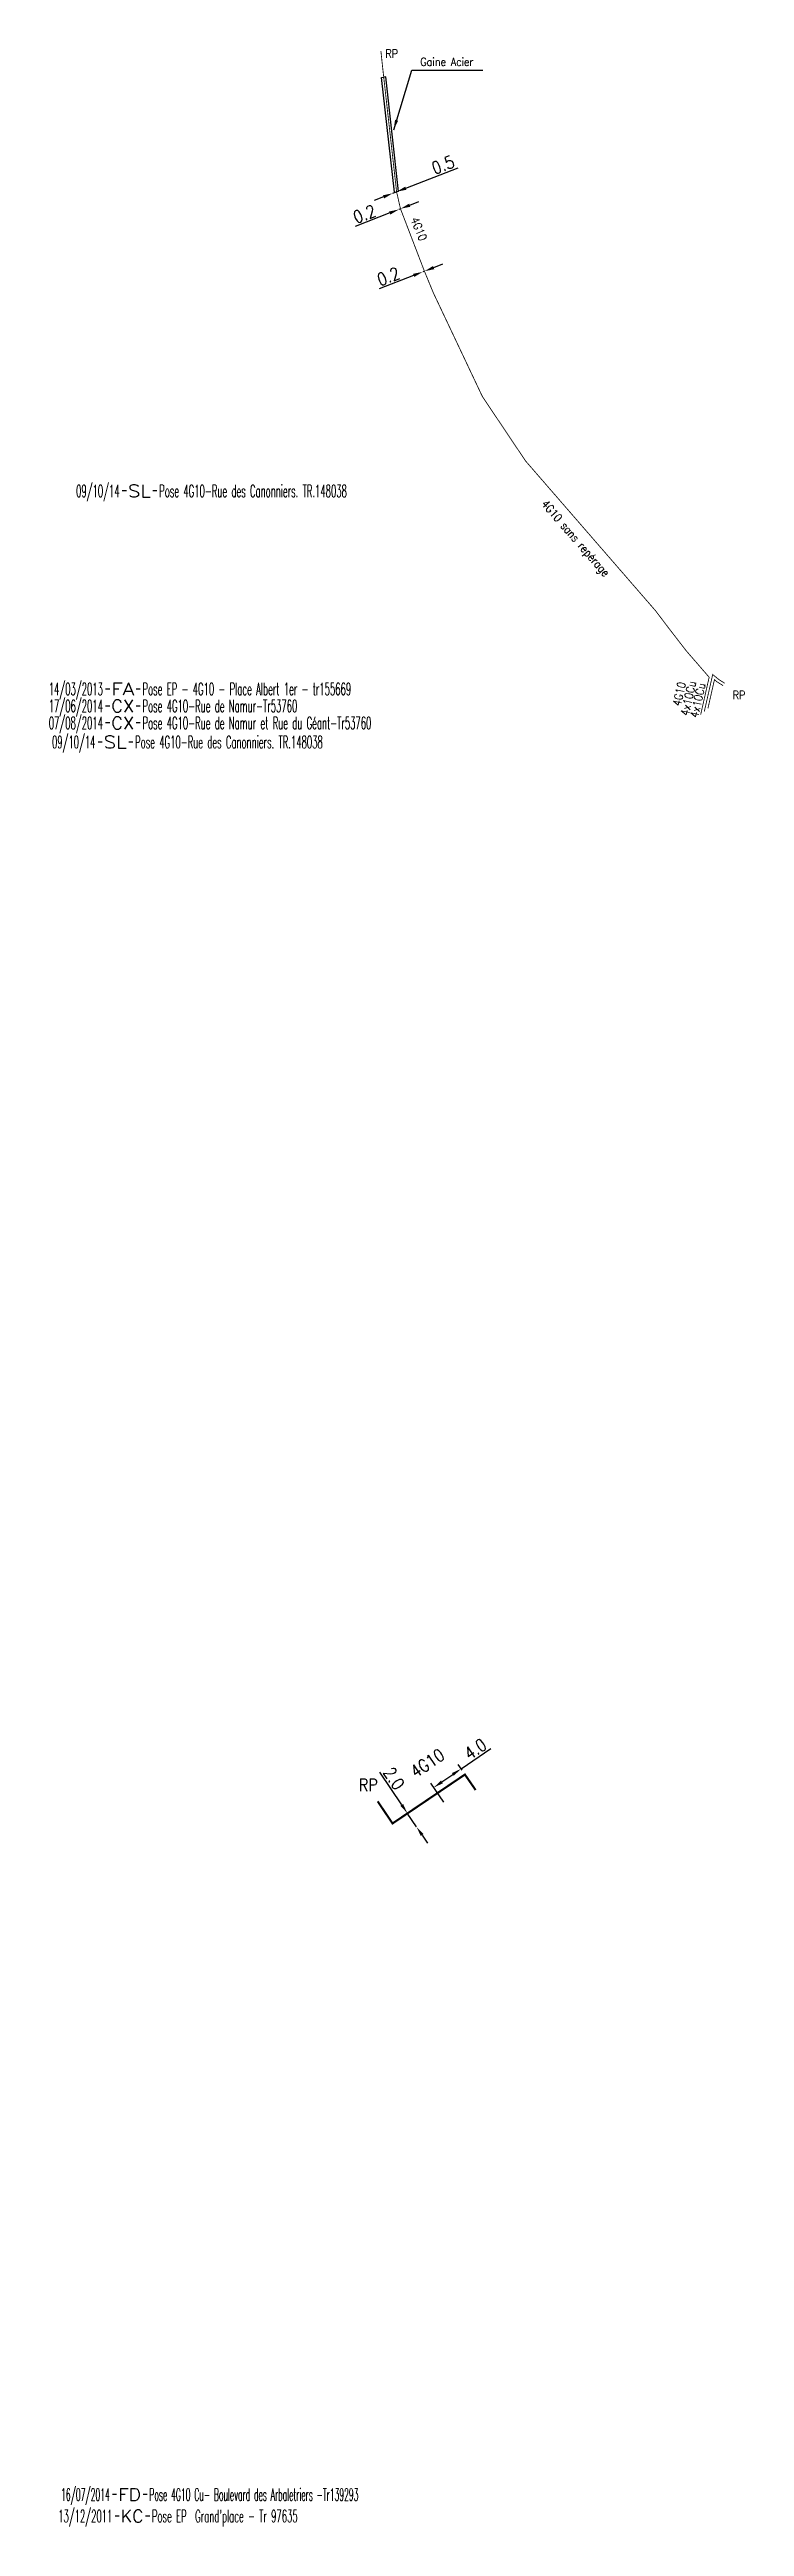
# Model space of a CAD drawing. Header units: millimetres. Extents: x 146415 to 147000, y 142979 to 144000.
# Drawn here: x 146510.7 to 146594.9, y 143016.1 to 143316.2 of the extents above; entities that cross this region are included whole.
import ezdxf
from ezdxf.enums import TextEntityAlignment as Align

# ---------------------------------------------------------------- set-up
doc = ezdxf.new("R2010")
doc.units = ezdxf.units.MM
doc.header["$PDMODE"] = 34
doc.linetypes.add('E_ST_CU', pattern=[2000, 1000, 1000])
doc.layers.get('0').update_dxf_attribs({"linetype": 'CONTINUOUS'})
doc.layers.get('Defpoints').update_dxf_attribs({"linetype": 'CONTINUOUS'})
doc.layers.add('E_100', color=3, linetype='CONTINUOUS')
doc.layers.add('E_400', color=7, linetype='CONTINUOUS')
doc.styles.get("Standard").update_dxf_attribs({"font": 'romans.shx', "width": 0.85})
doc.dimstyles.get("Standard").update_dxf_attribs({"dimtxt": 1.5, "dimasz": 1.2, "dimexe": 0.625, "dimexo": 0.625, "dimgap": 0.25, "dimtad": 1, "dimdec": 1, "dimzin": 0, "dimdsep": 46, "dimtxsty": 'Standard', "dimcen": -0.5, "dimadec": 0, "dimazin": 0, "dimtfac": 1, "dimtdec": 1, "dimtmove": 0, "dimatfit": 3, "dimfxl": 0, "dimtolj": 1, "dimtzin": 0, "dimarcsym": 0})

msp = doc.modelspace()

# ---------------------------------------------------------------- texts
at = {"layer": 'E_100', "linetype": 'Continuous', "width": 0.85}
for height, p in [(1, (146551.4, 143315.23)), (1.5, (146548.18, 143105.16))]:
    msp.add_text('RP', height=height, dxfattribs=at).set_placement(p)
for height, rotation, p in [(1, 292.0892, (146554.43, 143295.67)), (1.5, 34.0911, (146555.06, 143106.7))]:
    msp.add_text('4G10', height=height, rotation=rotation, dxfattribs=at).set_placement(p)
at = {"layer": 'E_100', "linetype": 'Continuous', "ltscale": 0.01, "width": 0.85}
for s, rotation, p in [('4G10 sans repérage ', 310.9233, (146570.21, 143261.11)), ('4G10', 77.2617, (146587.13, 143236.58)), ('4x10Cu', 77.2617, (146588.09, 143235.41)), ('4x10Cu', 77.2617, (146589.23, 143235.17))]:
    msp.add_text(s, height=1, rotation=rotation, dxfattribs=at).set_placement(p)
msp.add_text('RP', height=1, dxfattribs=at).set_placement((146593.44, 143237.5))
at = {"layer": 'E_400', "linetype": 'Continuous', "insert": (146555.63, 143315.24), "char_height": 1, "attachment_point": 1}
msp.add_mtext('\\A1;Gaine Acier', dxfattribs=at)

# ---------------------------------------------------------------- blocks, each defined once
blk = doc.blocks.new('*D26')
at = {"layer": 'Defpoints', "color": 0, "linetype": 'Continuous', "transparency": 16777216}
for p in [(146555.93, 143289.29), (146555.93, 143289.29), (146556.12, 143289.36)]:
    blk.add_point(p, dxfattribs=at)
at = {"layer": 'E_100', "color": 0, "linetype": 'Continuous', "lineweight": -2, "transparency": 16777216}
for p, q in [((146555.71, 143289.87), (146555.71, 143289.87)), ((146557.24, 143289.8), (146558.35, 143290.24)), ((146554.81, 143288.86), (146550.65, 143287.23)), ((146556.12, 143289.36), (146555.93, 143289.29))]:
    blk.add_line(p, q, dxfattribs=at)
at = {"layer": 'E_100', "color": 0, "linetype": 'Continuous', "transparency": 16777216}
for points in [[(146557.16, 143289.99), (146557.31, 143289.61), (146556.12, 143289.36)], [(146554.74, 143289.04), (146554.89, 143288.67), (146555.93, 143289.29)]]:
    blk.add_solid(points, dxfattribs=at)
at = {"layer": 'E_100', "color": 0, "linetype": 'Continuous', "transparency": 16777216, "insert": (146551.76, 143288.74), "char_height": 1.5, "attachment_point": 5, "rotation": 21.2689}
blk.add_mtext('\\A1;0.2', dxfattribs=at)
blk = doc.blocks.new('*D27')
at = {"layer": 'Defpoints', "color": 0, "linetype": 'Continuous', "transparency": 16777216}
for p in [(146553.04, 143296.85), (146553.04, 143296.85), (146553.22, 143296.93)]:
    blk.add_point(p, dxfattribs=at)
at = {"layer": 'E_100', "color": 0, "linetype": 'Continuous', "lineweight": -2, "transparency": 16777216}
for p, q in [((146551.92, 143296.42), (146547.75, 143294.8)), ((146552.99, 143297.51), (146552.99, 143297.51)), ((146553.22, 143296.93), (146553.04, 143296.85)), ((146553.26, 143296.27), (146553.26, 143296.27)), ((146554.34, 143297.36), (146555.46, 143297.8))]:
    blk.add_line(p, q, dxfattribs=at)
at = {"layer": 'E_100', "color": 0, "linetype": 'Continuous', "transparency": 16777216}
for points in [[(146551.84, 143296.6), (146551.99, 143296.23), (146553.04, 143296.85)], [(146554.27, 143297.55), (146554.41, 143297.17), (146553.22, 143296.93)]]:
    blk.add_solid(points, dxfattribs=at)
at = {"layer": 'E_100', "color": 0, "linetype": 'Continuous', "transparency": 16777216, "insert": (146548.86, 143296.3), "char_height": 1.5, "attachment_point": 5, "rotation": 21.2689}
blk.add_mtext('\\A1;0.2', dxfattribs=at)
blk = doc.blocks.new('*D28')
at = {"layer": 'Defpoints', "color": 0, "linetype": 'Continuous', "transparency": 16777216}
for p in [(146552.28, 143298.81), (146552.28, 143298.81), (146552.75, 143298.99)]:
    blk.add_point(p, dxfattribs=at)
at = {"layer": 'E_100', "color": 0, "linetype": 'Continuous', "lineweight": -2, "transparency": 16777216}
for p, q in [((146553.86, 143299.42), (146560.21, 143301.89)), ((146552.28, 143298.81), (146552.75, 143298.99)), ((146551.16, 143298.37), (146550.04, 143297.94))]:
    blk.add_line(p, q, dxfattribs=at)
at = {"layer": 'E_100', "color": 0, "linetype": 'Continuous', "transparency": 16777216}
for points in [[(146551.09, 143298.56), (146551.24, 143298.18), (146552.28, 143298.81)], [(146553.79, 143299.61), (146553.94, 143299.24), (146552.75, 143298.99)]]:
    blk.add_solid(points, dxfattribs=at)
at = {"layer": 'E_100', "color": 0, "linetype": 'Continuous', "transparency": 16777216, "insert": (146558.37, 143302.25), "char_height": 1.5, "attachment_point": 5, "rotation": 21.2689}
blk.add_mtext('\\A1;0.5', dxfattribs=at)
blk = doc.blocks.new('GIS_MODF')
at = {"color": 0, "linetype": 'Continuous', "flags": 128}
for points in [[(-2.18, -0.01), (-1.68, -0.01)], [(1.52, -0.01), (2.02, -0.01)]]:
    blk.add_lwpolyline(points, dxfattribs=at)
at = {"color": 0, "linetype": 'Continuous', "width": 0.5}
blk.add_attdef('DATE', text='', height=1.5, dxfattribs=at).set_placement((-2.5, -0.8), align=Align.RIGHT)
at = {"color": 0, "linetype": 'Continuous', "width": 1.771291}
blk.add_attdef('USER', text='', height=1.5, dxfattribs=at).set_placement((-1.51, -0.8), (1.28, -0.8), align=Align.FIT)
at = {"color": 0, "linetype": 'Continuous', "width": 0.5}
blk.add_attdef('DESC', (2.29, -0.8), '', height=1.5, dxfattribs=at)
blk = doc.blocks.new('*D93')
at = {"layer": 'Defpoints', "color": 0, "linetype": 'Continuous', "transparency": 16777216}
for p in [(146554.05, 143102.5), (146555.16, 143100.84), (146555.16, 143100.84)]:
    blk.add_point(p, dxfattribs=at)
at = {"layer": 'E_100', "color": 0, "linetype": 'Continuous', "lineweight": -2, "transparency": 16777216}
for p, q in [((146553.38, 143103.5), (146550.72, 143107.47)), ((146555.16, 143100.84), (146554.05, 143102.5)), ((146555.83, 143099.85), (146556.5, 143098.85))]:
    blk.add_line(p, q, dxfattribs=at)
at = {"layer": 'E_100', "color": 0, "linetype": 'Continuous', "transparency": 16777216}
for points in [[(146553.54, 143103.61), (146553.21, 143103.39), (146554.05, 143102.5)], [(146556, 143099.96), (146555.67, 143099.74), (146555.16, 143100.84)]]:
    blk.add_solid(points, dxfattribs=at)
at = {"layer": 'E_100', "color": 0, "linetype": 'Continuous', "transparency": 16777216, "insert": (146552.43, 143106.71), "char_height": 1.5, "attachment_point": 5, "rotation": 303.8704}
blk.add_mtext('\\A1;2.0', dxfattribs=at)
blk = doc.blocks.new('*D94')
at = {"layer": 'Defpoints', "color": 0, "linetype": 'Continuous', "transparency": 16777216}
for p in [(146561.02, 143107.18), (146557.25, 143105.61), (146558.83, 143103.31)]:
    blk.add_point(p, dxfattribs=at)
at = {"layer": 'E_100', "color": 0, "linetype": 'Continuous', "lineweight": -2, "transparency": 16777216}
for p, q in [((146560.55, 143107.87), (146564.15, 143110.35)), ((146558.24, 143106.29), (146559.56, 143107.19)), ((146560.67, 143107.7), (146560.2, 143108.39)), ((146558.48, 143103.82), (146556.9, 143106.12))]:
    blk.add_line(p, q, dxfattribs=at)
at = {"layer": 'E_100', "color": 0, "linetype": 'Continuous', "transparency": 16777216}
for points in [[(146559.45, 143107.36), (146559.67, 143107.03), (146560.55, 143107.87)], [(146558.13, 143106.45), (146558.36, 143106.12), (146557.25, 143105.61)]]:
    blk.add_solid(points, dxfattribs=at)
at = {"layer": 'E_100', "color": 0, "linetype": 'Continuous', "transparency": 16777216, "insert": (146562.28, 143110.27), "char_height": 1.5, "attachment_point": 5, "rotation": 34.5008}
blk.add_mtext('\\A1;4.0', dxfattribs=at)

# ---------------------------------------------------------------- dimensions: what is measured, and where the dimension line sits
at = {"layer": 'E_100', "linetype": 'Continuous'}
for base, p1, p2, angle, picture, middle in [((146552.28, 143298.81), (146552.75, 143298.99), (146552.28, 143298.81), 21.2689, '*D28', (146558.73, 143301.32)), ((146553.04, 143296.85), (146553.22, 143296.93), (146553.04, 143296.85), 21.2689, '*D27', (146549.23, 143295.37)), ((146555.93, 143289.29), (146556.12, 143289.36), (146555.93, 143289.29), 21.2689, '*D26', (146552.12, 143287.81)), ((146557.25, 143105.61), (146561.02, 143107.18), (146558.83, 143103.31), 34.5008, '*D94', (146562.85, 143109.45)), ((146555.16, 143100.84), (146554.05, 143102.5), (146555.16, 143100.84), 123.8704, '*D93', (146551.6, 143106.15))]:
    dim = msp.add_linear_dim(base=base, p1=p1, p2=p2, angle=angle, dimstyle='Standard', dxfattribs=at)
    dim.commit()
    dim.dimension.update_dxf_attribs({"geometry": picture, "text_midpoint": middle, "dimtype": 160})

# ---------------------------------------------------------------- linework, layer by layer
at = {"layer": 'E_100', "linetype": 'E_ST_CU', "ltscale": 0.01, "flags": 128}
for points, const_width in [([(146550.85, 143316.05), (146551.08, 143313.88), (146552.75, 143298.99), (146553.22, 143296.93), (146556.12, 143289.36), (146557.2, 143286.74), (146563.14, 143274.17), (146568.37, 143266.36), (146584.08, 143248.24), (146585.84, 143245.92), (146587.81, 143243.37), (146590.59, 143240.16), (146589.56, 143235.61)], 0.1), ([(146592.47, 143239.43), (146591.73, 143239.9), (146591.02, 143240.49), (146590, 143235.99)], 0.1), ([(146592.28, 143239.14), (146591.53, 143239.61), (146591.23, 143239.86), (146590.44, 143236.37)], 0.1), ([(146550.46, 143103.93), (146552.26, 143101.25), (146561.02, 143107.18), (146562.32, 143105.3)], 0.25)]:
    msp.add_lwpolyline(points, dxfattribs=dict(at, const_width=const_width))
at = {"layer": 'E_400', "color": 7, "linetype": 'CONTINUOUS'}
for p, q in [((146550.94, 143312.85), (146551.19, 143312.88)), ((146552.5, 143298.96), (146550.94, 143312.85)), ((146551.44, 143312.9), (146551.19, 143312.88)), ((146553, 143299.02), (146551.44, 143312.9)), ((146552.5, 143298.96), (146552.75, 143298.99)), ((146553, 143299.02), (146552.75, 143298.99))]:
    msp.add_line(p, q, dxfattribs=at)

# ---------------------------------------------------------------- block references
at = {"layer": 'E_100', "linetype": 'Continuous'}
ref = msp.add_blockref('GIS_MODF', (146521.72, 143262.78), dxfattribs=at)
ref.add_attrib('DATE', '09/10/14', dxfattribs={"layer": '0', "color": 0, "linetype": 'Continuous', "height": 1.5, "width": 0.5}).set_placement((146519.22, 143261.98), align=Align.RIGHT)
ref.add_attrib('USER', 'SL', dxfattribs={"layer": '0', "color": 0, "linetype": 'Continuous', "height": 1.5, "width": 1.082456}).set_placement((146520.21, 143261.98), (146522.99, 143261.98), align=Align.FIT)
ref.add_attrib('DESC', 'Pose 4G10-Rue des Canonniers. TR.148038', (146524.01, 143261.98), dxfattribs={"layer": '0', "color": 0, "linetype": 'Continuous', "height": 1.5, "width": 0.5})
ref = msp.add_blockref('GIS_MODF', (146519.7, 143238.78), dxfattribs=at)
ref.add_attrib('DATE', '14/03/2013', dxfattribs={"layer": '0', "color": 0, "linetype": 'Continuous', "height": 1.5, "width": 0.5}).set_placement((146517.2, 143237.98), align=Align.RIGHT)
ref.add_attrib('USER', 'FA', dxfattribs={"layer": '0', "color": 0, "linetype": 'Continuous', "height": 1.5, "width": 1.113383}).set_placement((146518.2, 143237.98), (146520.98, 143237.98), align=Align.FIT)
ref.add_attrib('DESC', 'Pose EP - 4G10 - Place Albert 1er - tr155669', (146521.99, 143237.98), dxfattribs={"layer": '0', "color": 0, "linetype": 'Continuous', "height": 1.5, "width": 0.5})
ref = msp.add_blockref('GIS_MODF', (146519.7, 143236.72), dxfattribs=at)
ref.add_attrib('DATE', '17/06/2014', dxfattribs={"layer": '0', "color": 0, "linetype": 'Continuous', "height": 1.5, "width": 0.5}).set_placement((146517.2, 143235.92), align=Align.RIGHT)
ref.add_attrib('USER', 'CX', dxfattribs={"layer": '0', "color": 0, "linetype": 'Continuous', "height": 1.5, "width": 1.025485}).set_placement((146518.2, 143235.92), (146520.98, 143235.92), align=Align.FIT)
ref.add_attrib('DESC', 'Pose 4G10-Rue de Namur-Tr53760', (146521.99, 143235.92), dxfattribs={"layer": '0', "color": 0, "linetype": 'Continuous', "height": 1.5, "width": 0.5})
ref = msp.add_blockref('GIS_MODF', (146519.7, 143234.67), dxfattribs=at)
ref.add_attrib('DATE', '07/08/2014', dxfattribs={"layer": '0', "color": 0, "linetype": 'Continuous', "height": 1.5, "width": 0.5}).set_placement((146517.2, 143233.87), align=Align.RIGHT)
ref.add_attrib('USER', 'CX', dxfattribs={"layer": '0', "color": 0, "linetype": 'Continuous', "height": 1.5, "width": 1.025485}).set_placement((146518.2, 143233.87), (146520.98, 143233.87), align=Align.FIT)
ref.add_attrib('DESC', 'Pose 4G10-Rue de Namur et Rue du Géant-Tr53760', (146521.99, 143233.87), dxfattribs={"layer": '0', "color": 0, "linetype": 'Continuous', "height": 1.5, "width": 0.5})
ref = msp.add_blockref('GIS_MODF', (146518.8, 143232.35), dxfattribs=at)
ref.add_attrib('DATE', '09/10/14', dxfattribs={"layer": '0', "color": 0, "linetype": 'Continuous', "height": 1.5, "width": 0.5}).set_placement((146516.3, 143231.55), align=Align.RIGHT)
ref.add_attrib('USER', 'SL', dxfattribs={"layer": '0', "color": 0, "linetype": 'Continuous', "height": 1.5, "width": 1.082456}).set_placement((146517.29, 143231.55), (146520.07, 143231.55), align=Align.FIT)
ref.add_attrib('DESC', 'Pose 4G10-Rue des Canonniers. TR.148038', (146521.09, 143231.55), dxfattribs={"layer": '0', "color": 0, "linetype": 'Continuous', "height": 1.5, "width": 0.5})
ref = msp.add_blockref('GIS_MODF', (146520.53, 143019.97), dxfattribs=at)
ref.add_attrib('DATE', '16/07/2014', dxfattribs={"layer": '0', "color": 0, "linetype": 'Continuous', "height": 1.5, "width": 0.45}).set_placement((146518.03, 143019.17), align=Align.RIGHT)
ref.add_attrib('USER', 'FD', dxfattribs={"layer": '0', "color": 0, "linetype": 'Continuous', "height": 1.5, "width": 1.082456}).set_placement((146519.02, 143019.17), (146521.81, 143019.17), align=Align.FIT)
ref.add_attrib('DESC', 'Pose 4G10 Cu- Boulevard des Arbaletriers -Tr139293', (146522.82, 143019.17), dxfattribs={"layer": '0', "color": 0, "linetype": 'Continuous', "height": 1.5, "width": 0.45})
ref = msp.add_blockref('GIS_MODF', (146520.84, 143017.35), dxfattribs=at)
ref.add_attrib('DATE', '13/12/2011', dxfattribs={"layer": '0', "color": 0, "linetype": 'Continuous', "height": 1.5, "width": 0.5}).set_placement((146518.34, 143016.56), align=Align.RIGHT)
ref.add_attrib('USER', 'KC', dxfattribs={"layer": '0', "color": 0, "linetype": 'Continuous', "height": 1.5, "width": 0.99919}).set_placement((146519.34, 143016.56), (146522.12, 143016.56), align=Align.FIT)
ref.add_attrib('DESC', "Pose EP  Grand'place - Tr 97635", (146523.13, 143016.56), dxfattribs={"layer": '0', "color": 0, "linetype": 'Continuous', "height": 1.5, "width": 0.5})

msp.set_redraw_order([(e.dxf.handle, doc.entitydb.next_handle()) for e in msp.query("TEXT MTEXT ATTDEF DIMENSION ARC_DIMENSION")])  # texts and dimensions are drawn at this point

# ---------------------------------------------------------------- leaders
at = {"layer": 'E_400', "linetype": 'Continuous', "annotation_type": 0, "has_hookline": 1, "hookline_direction": 0, "text_width": 7.16}
msp.add_leader([(146552.4, 143306.51), (146554.6, 143313.74), (146555.8, 143313.74)], dimstyle='Standard', override={"dimgap": 0.25, "dimtad": 1}, dxfattribs=at)

doc.saveas('drawing.dxf')
